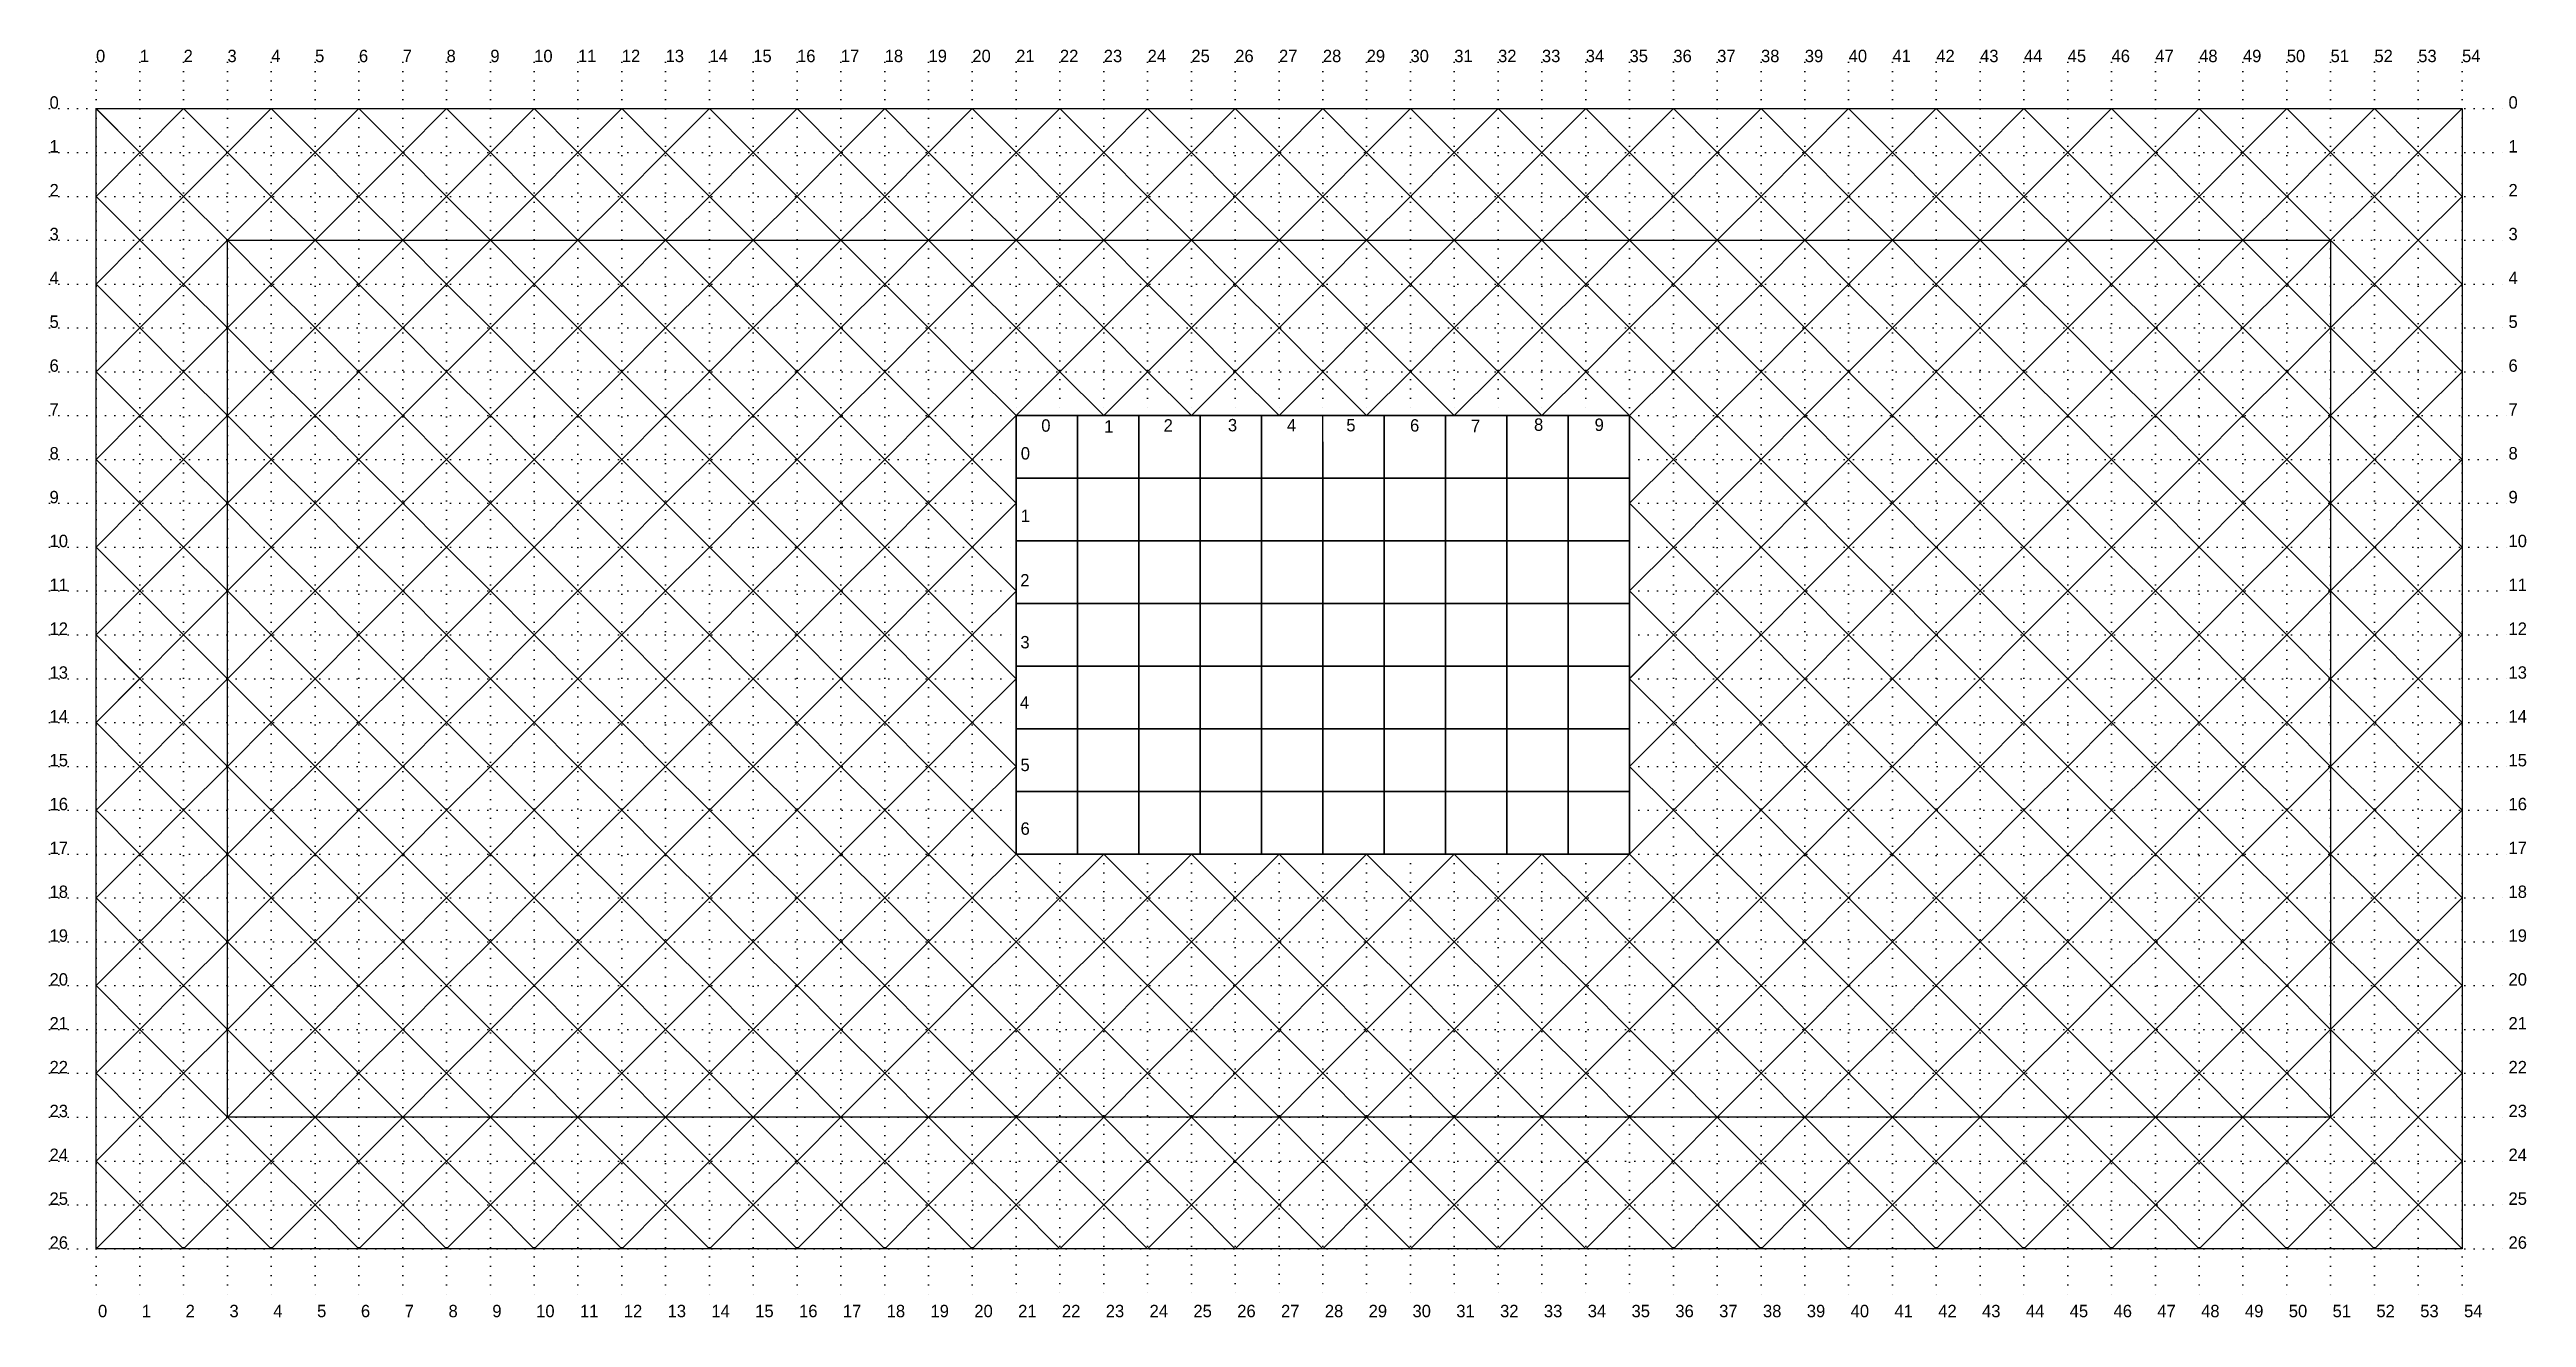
# Paper-space layout 'Layout1' of a CAD drawing. Header units: millimetres. Extents: x 70 to 8065, y 815 to 4904.
import ezdxf

# ---------------------------------------------------------------- set-up
doc = ezdxf.new("R2010")
doc.units = ezdxf.units.MM
doc.linetypes.add('ACAD_ISO07W100', pattern=[3, 0, -3])

psp = doc.layouts.get("Layout1")

# ---------------------------------------------------------------- texts
at = {"char_height": 40, "attachment_point": 1}
for s, insert, width in [('0', (220, 4903.7), 90.501), ('1', (361.4, 4903.7), 90.501), ('2', (502.8, 4903.7), 90.501), ('3', (644.2, 4903.7), 90.501), ('4', (785.6, 4903.7), 90.501), ('5', (927.1, 4903.7), 90.501), ('6', (1068.5, 4903.7), 90.501), ('7', (1209.9, 4903.7), 90.501), ('8', (1351.3, 4903.7), 90.501), ('9', (1492.8, 4903.7), 90.501), ('10', (1634.2, 4903.7), 90.501), ('11', (1775.6, 4903.7), 90.501), ('12', (1917, 4903.7), 90.501), ('13', (2058.4, 4903.7), 90.501), ('14', (2199.9, 4903.7), 90.501), ('15', (2341.3, 4903.7), 90.501), ('16', (2482.7, 4903.7), 90.501), ('17', (2624.1, 4903.7), 90.501), ('18', (2765.5, 4903.7), 90.501), ('19', (2907, 4903.7), 90.501), ('20', (3048.4, 4903.7), 90.501), ('21', (3189.8, 4903.7), 90.501), ('22', (3331.2, 4903.7), 90.501), ('23', (3472.6, 4903.7), 90.501), ('24', (3614.1, 4903.7), 90.501), ('25', (3755.5, 4903.7), 90.501), ('26', (3896.9, 4903.7), 90.501), ('27', (4038.3, 4903.7), 90.501), ('28', (4179.8, 4903.7), 90.501), ('29', (4321.2, 4903.7), 141.421), ('30', (4462.6, 4903.7), 90.501), ('31', (4604, 4903.7), 90.501), ('32', (4745.4, 4903.7), 90.501), ('33', (4886.9, 4903.7), 90.501), ('34', (5028.3, 4903.7), 90.501), ('35', (5169.7, 4903.7), 90.501), ('36', (5311.1, 4903.7), 90.501), ('37', (5452.5, 4903.7), 90.501), ('38', (5594, 4903.7), 90.501), ('39', (5735.4, 4903.7), 90.501), ('40', (5876.8, 4903.7), 90.501), ('41', (6018.2, 4903.7), 90.501), ('42', (6159.7, 4903.7), 90.501), ('43', (6301.1, 4903.7), 90.501), ('44', (6442.5, 4903.7), 90.501), ('45', (6583.9, 4903.7), 90.501), ('46', (6725.3, 4903.7), 90.501), ('47', (6866.8, 4903.7), 90.501), ('48', (7008.2, 4903.7), 90.501), ('49', (7149.6, 4903.7), 90.501), ('50', (7291, 4903.7), 90.501), ('51', (7432.4, 4903.7), 90.501), ('52', (7573.9, 4903.7), 90.501), ('53', (7715.3, 4903.7), 0.0000078), ('54', (7856.7, 4903.7), 90.501), ('0', (70, 4753.7), 90.501), ('0', (8006.7, 4753.7), 90.501), ('1', (70, 4612.3), 90.501), ('1', (8006.7, 4612.3), 90.501), ('2', (70, 4470.8), 90.501), ('2', (8006.7, 4470.8), 90.501), ('3', (70, 4329.4), 90.501), ('3', (8006.7, 4329.4), 90.501), ('4', (70, 4188), 90.501), ('4', (8006.7, 4188), 90.501), ('5', (70, 4046.6), 90.501), ('5', (8006.7, 4046.6), 90.501), ('6', (70, 3905.2), 90.501), ('6', (8006.7, 3905.2), 90.501), ('7', (70, 3763.7), 90.501), ('7', (8006.7, 3763.7), 90.501), ('0', (3271, 3711.8), 90.501), ('1', (3474.1, 3708.8), 90.501), ('2', (3665.9, 3712.1), 90.501), ('3', (3873.4, 3712.9), 90.501), ('4', (4064, 3713), 90.501), ('5', (4255.5, 3712.9), 90.501), ('6', (4461.2, 3712.2), 90.501), ('7', (4657.9, 3710.2), 90.501), ('8', (4861.4, 3714.7), 90.501), ('9', (5056.9, 3714.2), 90.501), ('8', (70, 3622.3), 90.501), ('0', (3204.8, 3622.1), 90.501), ('8', (8006.7, 3622.3), 90.501), ('9', (70, 3480.9), 90.501), ('9', (8006.7, 3480.9), 90.501), ('1', (3204.8, 3420.5), 90.501), ('10', (70, 3339.5), 90.501), ('10', (8006.7, 3339.5), 90.501), ('11', (70, 3198.1), 90.501), ('2', (3203.2, 3212.6), 90.501), ('11', (8006.7, 3198.1), 90.501), ('12', (70, 3056.6), 90.501), ('12', (8006.7, 3056.6), 90.501), ('3', (3203.6, 3013), 90.501), ('13', (70, 2915.2), 90.501), ('13', (8006.7, 2915.2), 90.501), ('4', (3201.9, 2818.2), 90.501), ('14', (70, 2773.8), 90.501), ('14', (8006.7, 2773.8), 90.501), ('15', (70, 2632.4), 90.501), ('5', (3203.9, 2617.1), 90.501), ('15', (8006.7, 2632.4), 90.501), ('16', (70, 2490.9), 90.501), ('16', (8006.7, 2490.9), 90.501), ('6', (3204.1, 2411.7), 90.501), ('17', (70, 2349.5), 90.501), ('17', (8006.7, 2349.5), 90.501), ('18', (70, 2208.1), 90.501), ('18', (8006.7, 2208.1), 90.501), ('19', (70, 2066.7), 90.501), ('19', (8006.7, 2066.7), 90.501), ('20', (70, 1925.3), 90.501), ('20', (8006.7, 1925.3), 90.501), ('21', (70, 1783.8), 90.501), ('21', (8006.7, 1783.8), 90.501), ('22', (70, 1642.4), 90.501), ('22', (8006.7, 1642.4), 90.501), ('23', (70, 1501), 90.501), ('23', (8006.7, 1501), 90.501), ('24', (70, 1359.6), 90.501), ('24', (8006.7, 1359.6), 90.501), ('25', (70, 1218.2), 90.501), ('25', (8006.7, 1218.2), 90.501), ('26', (70, 1076.7), 90.501), ('26', (8006.7, 1076.7), 90.501), ('0', (226.4, 855.7), 90.501), ('1', (367.8, 855.7), 90.501), ('2', (509.3, 855.7), 90.501), ('3', (650.7, 855.7), 90.501), ('4', (792.1, 855.7), 90.501), ('5', (933.5, 855.7), 90.501), ('6', (1075, 855.7), 90.501), ('7', (1216.4, 855.7), 90.501), ('8', (1357.8, 855.7), 90.501), ('9', (1499.2, 855.7), 90.501), ('10', (1640.6, 855.7), 90.501), ('11', (1782.1, 855.7), 90.501), ('12', (1923.5, 855.7), 90.501), ('13', (2064.9, 855.7), 90.501), ('14', (2206.3, 855.7), 90.501), ('15', (2347.7, 855.7), 90.501), ('16', (2489.2, 855.7), 90.501), ('17', (2630.6, 855.7), 90.501), ('18', (2772, 855.7), 90.501), ('19', (2913.4, 855.7), 90.501), ('20', (3054.9, 855.7), 90.501), ('21', (3196.3, 855.7), 90.501), ('22', (3337.7, 855.7), 90.501), ('23', (3479.1, 855.7), 90.501), ('24', (3620.5, 855.7), 90.501), ('25', (3762, 855.7), 90.501), ('26', (3903.4, 855.7), 90.501), ('27', (4044.8, 855.7), 90.501), ('28', (4186.2, 855.7), 90.501), ('29', (4327.6, 855.7), 141.421), ('30', (4469.1, 855.7), 90.501), ('31', (4610.5, 855.7), 90.501), ('32', (4751.9, 855.7), 90.501), ('33', (4893.3, 855.7), 90.501), ('34', (5034.8, 855.7), 90.501), ('35', (5176.2, 855.7), 90.501), ('36', (5317.6, 855.7), 90.501), ('37', (5459, 855.7), 90.501), ('38', (5600.4, 855.7), 90.501), ('39', (5741.9, 855.7), 90.501), ('40', (5883.3, 855.7), 90.501), ('41', (6024.7, 855.7), 90.501), ('42', (6166.1, 855.7), 90.501), ('43', (6307.5, 855.7), 90.501), ('44', (6449, 855.7), 90.501), ('45', (6590.4, 855.7), 90.501), ('46', (6731.8, 855.7), 90.501), ('47', (6873.2, 855.7), 90.501), ('48', (7014.6, 855.7), 90.501), ('49', (7156.1, 855.7), 90.501), ('50', (7297.5, 855.7), 90.501), ('51', (7438.9, 855.7), 90.501), ('52', (7580.3, 855.7), 90.501), ('53', (7721.8, 855.7), 0.0000078), ('54', (7863.2, 855.7), 90.501)]:
    psp.add_mtext(s, dxfattribs=dict(at, insert=insert, width=width))

# ---------------------------------------------------------------- blocks, each defined once
blk = doc.blocks.new('A$C41CC3310')
blk.add_line((141.4, 282.8), (141.4, 0))
blk.add_lwpolyline([(141.4, 282.8), (0, 141.4), (141.4, 0)])

# ---------------------------------------------------------------- linework, layer by layer
at = {"color": 253, "linetype": 'ACAD_ISO07W100', "ltscale": 10}
for p, q in [((220, 4863.7), (220, 886.7)), ((361.4, 4863.7), (361.4, 886.7)), ((502.8, 4863.7), (502.8, 886.7)), ((644.2, 4863.7), (644.2, 886.7)), ((785.6, 4863.7), (785.6, 886.7)), ((927.1, 4863.7), (927.1, 886.7)), ((1068.5, 4863.7), (1068.5, 886.7)), ((1209.9, 4863.7), (1209.9, 886.7)), ((1351.3, 4863.7), (1351.3, 886.7)), ((1492.8, 4863.7), (1492.8, 886.7)), ((1634.2, 4863.7), (1634.2, 886.7)), ((1775.6, 4863.7), (1775.6, 886.7)), ((1917, 4863.7), (1917, 886.7)), ((2058.4, 4863.7), (2058.4, 886.7)), ((2199.9, 4863.7), (2199.9, 886.7)), ((2341.3, 4863.7), (2341.3, 886.7)), ((2482.7, 4863.7), (2482.7, 886.7)), ((2624.1, 4863.7), (2624.1, 886.7)), ((2765.5, 4863.7), (2765.5, 886.7)), ((2907, 4863.7), (2907, 886.7)), ((3048.4, 4863.7), (3048.4, 886.7)), ((3189.8, 4863.7), (3189.8, 3723.7)), ((3331.2, 4863.7), (3331.2, 3723.7)), ((3472.6, 4863.7), (3472.6, 3723.7)), ((3614.1, 4863.7), (3614.1, 3723.7)), ((3755.5, 4863.7), (3755.5, 3723.7)), ((3896.9, 4863.7), (3896.9, 3723.7)), ((4038.3, 4863.7), (4038.3, 3723.7)), ((4179.8, 4863.7), (4179.8, 3723.7)), ((4321.2, 4863.7), (4321.2, 3723.7)), ((4462.6, 4863.7), (4462.6, 3723.7)), ((4604, 4863.7), (4604, 3723.7)), ((4745.4, 4863.7), (4745.4, 3723.7)), ((4886.9, 4863.7), (4886.9, 3723.7)), ((5028.3, 4863.7), (5028.3, 3723.7)), ((5169.7, 4863.7), (5169.7, 3708.1)), ((5311.1, 4863.7), (5311.1, 886.7)), ((5452.5, 4863.7), (5452.5, 886.7)), ((5594, 4863.7), (5594, 886.7)), ((5735.4, 4863.7), (5735.4, 886.7)), ((5876.8, 4863.7), (5876.8, 886.7)), ((6018.2, 4863.7), (6018.2, 886.7)), ((6159.7, 4863.7), (6159.7, 886.7)), ((6301.1, 4863.7), (6301.1, 886.7)), ((6442.5, 4863.7), (6442.5, 886.7)), ((6583.9, 4863.7), (6583.9, 886.7)), ((6725.3, 4863.7), (6725.3, 886.7)), ((6866.8, 4863.7), (6866.8, 886.7)), ((7008.2, 4863.7), (7008.2, 886.7)), ((7149.6, 4863.7), (7149.6, 886.7)), ((7291, 4863.7), (7291, 886.7)), ((7432.4, 4863.7), (7432.4, 886.7)), ((7573.9, 4863.7), (7573.9, 886.7)), ((7715.3, 4863.7), (7715.3, 886.7)), ((7856.7, 4863.7), (7856.7, 886.7)), ((70, 4713.7), (8006.7, 4713.7)), ((70, 4572.3), (8006.7, 4572.3)), ((70, 4430.8), (8006.7, 4430.8)), ((70, 4289.4), (8006.7, 4289.4)), ((70, 4148), (8006.7, 4148)), ((70, 4006.6), (8006.7, 4006.6)), ((70, 3865.2), (8006.7, 3865.2)), ((70, 3723.7), (3189.8, 3723.7)), ((5169.7, 3723.7), (8006.7, 3723.7)), ((70, 3582.3), (3189.8, 3582.3)), ((5169.7, 3582.3), (8006.7, 3582.3)), ((70, 3440.9), (3189.8, 3440.9)), ((5169.7, 3440.9), (8006.7, 3440.9)), ((70, 3299.5), (3189.8, 3299.5)), ((5169.7, 3299.5), (8006.7, 3299.5)), ((70, 3158.1), (3189.8, 3158.1)), ((5169.7, 3158.1), (8006.7, 3158.1)), ((70, 3016.6), (3189.8, 3016.6)), ((5169.7, 3016.6), (8006.7, 3016.6)), ((70, 2875.2), (3189.8, 2875.2)), ((5169.7, 2875.2), (8006.7, 2875.2)), ((70, 2733.8), (3189.8, 2733.8)), ((5169.7, 2733.8), (8006.7, 2733.8)), ((70, 2592.4), (3189.8, 2592.4)), ((5169.7, 2592.4), (8006.7, 2592.4)), ((70, 2450.9), (3189.8, 2450.9)), ((5169.7, 2450.9), (8006.7, 2450.9)), ((70, 2309.5), (3189.8, 2309.5)), ((3189.8, 2309.5), (3189.8, 886.7)), ((3331.2, 2309.5), (3331.2, 886.7)), ((3472.6, 2309.5), (3472.6, 886.7)), ((3614.1, 2309.5), (3614.1, 886.7)), ((3755.5, 2309.5), (3755.5, 886.7)), ((3896.9, 2309.5), (3896.9, 886.7)), ((4038.3, 2309.5), (4038.3, 886.7)), ((4179.8, 2309.5), (4179.8, 886.7)), ((4321.2, 2309.5), (4321.2, 886.7)), ((4462.6, 2309.5), (4462.6, 886.7)), ((4604, 2309.5), (4604, 886.7)), ((4745.4, 2309.5), (4745.4, 886.7)), ((4886.9, 2309.5), (4886.9, 886.7)), ((5028.3, 2309.5), (5028.3, 886.7)), ((5169.7, 2309.5), (8006.7, 2309.5)), ((5169.7, 2309.5), (5169.7, 886.7)), ((70, 2168.1), (8006.7, 2168.1)), ((70, 2026.7), (8006.7, 2026.7)), ((70, 1885.3), (8006.7, 1885.3)), ((70, 1743.8), (8006.7, 1743.8)), ((70, 1602.4), (8006.7, 1602.4)), ((70, 1461), (8006.7, 1461)), ((70, 1319.6), (8006.7, 1319.6)), ((70, 1178.2), (8006.7, 1178.2)), ((70, 1036.7), (8006.7, 1036.7))]:
    psp.add_line(p, q, dxfattribs=at)
at = {"color": 3}
for p, q in [((644.2, 4289.4), (7432.5, 4289.4)), ((644.2, 1461), (644.2, 4289.4)), ((7432.5, 4289.4), (7432.5, 1461)), ((7432.5, 1461), (644.2, 1461))]:
    psp.add_line(p, q, dxfattribs=at)
psp.add_line((3331.2, 2026.7), (3331.2, 2026.7))
for points in [[(502.8, 4713.7), (361.4, 4572.3), (502.8, 4430.9), (644.2, 4572.3)], [(785.6, 4713.7), (644.2, 4572.3), (785.6, 4430.9), (927.1, 4572.3)], [(1068.5, 4713.7), (927.1, 4572.3), (1068.5, 4430.9), (1209.9, 4572.3)], [(1351.3, 4713.7), (1209.9, 4572.3), (1351.3, 4430.9), (1492.8, 4572.3)], [(1634.2, 4713.7), (1492.8, 4572.3), (1634.2, 4430.9), (1775.6, 4572.3)], [(1917, 4713.7), (1775.6, 4572.3), (1917, 4430.9), (2058.4, 4572.3)], [(2199.9, 4713.7), (2058.4, 4572.3), (2199.9, 4430.9), (2341.3, 4572.3)], [(2482.7, 4713.7), (2341.3, 4572.3), (2482.7, 4430.9), (2624.1, 4572.3)], [(2765.5, 4713.7), (2624.1, 4572.3), (2765.5, 4430.9), (2907, 4572.3)], [(3048.4, 4713.7), (2907, 4572.3), (3048.4, 4430.9), (3189.8, 4572.3)], [(3331.2, 4713.7), (3189.8, 4572.3), (3331.2, 4430.9), (3472.6, 4572.3)], [(3614.1, 4713.7), (3472.6, 4572.3), (3614.1, 4430.9), (3755.5, 4572.3)], [(3896.9, 4713.7), (3755.5, 4572.3), (3896.9, 4430.9), (4038.3, 4572.3)], [(4179.8, 4713.7), (4038.3, 4572.3), (4179.8, 4430.9), (4321.2, 4572.3)], [(4462.6, 4713.7), (4321.2, 4572.3), (4462.6, 4430.9), (4604, 4572.3)], [(4745.4, 4713.7), (4604, 4572.3), (4745.4, 4430.9), (4886.9, 4572.3)], [(5028.3, 4713.7), (4886.9, 4572.3), (5028.3, 4430.9), (5169.7, 4572.3)], [(5311.1, 4713.7), (5169.7, 4572.3), (5311.1, 4430.9), (5452.5, 4572.3)], [(5594, 4713.7), (5452.5, 4572.3), (5594, 4430.9), (5735.4, 4572.3)], [(5876.8, 4713.7), (5735.4, 4572.3), (5876.8, 4430.9), (6018.2, 4572.3)], [(6159.7, 4713.7), (6018.2, 4572.3), (6159.7, 4430.9), (6301.1, 4572.3)], [(6442.5, 4713.7), (6301.1, 4572.3), (6442.5, 4430.9), (6583.9, 4572.3)], [(6725.3, 4713.7), (6583.9, 4572.3), (6725.3, 4430.9), (6866.8, 4572.3)], [(7008.2, 4713.7), (6866.8, 4572.3), (7008.2, 4430.9), (7149.6, 4572.3)], [(7291, 4713.7), (7149.6, 4572.3), (7291, 4430.9), (7432.4, 4572.3)], [(7573.9, 4713.7), (7432.4, 4572.3), (7573.9, 4430.9), (7715.3, 4572.3)], [(361.4, 4572.3), (220, 4430.9), (361.4, 4289.4), (502.8, 4430.9)], [(644.2, 4572.3), (502.8, 4430.9), (644.2, 4289.4), (785.6, 4430.9)], [(927.1, 4572.3), (785.6, 4430.9), (927.1, 4289.4), (1068.5, 4430.9)], [(1209.9, 4572.3), (1068.5, 4430.9), (1209.9, 4289.4), (1351.3, 4430.9)], [(1492.8, 4572.3), (1351.3, 4430.9), (1492.8, 4289.4), (1634.2, 4430.9)], [(1775.6, 4572.3), (1634.2, 4430.9), (1775.6, 4289.4), (1917, 4430.9)], [(2058.4, 4572.3), (1917, 4430.9), (2058.4, 4289.4), (2199.9, 4430.9)], [(2341.3, 4572.3), (2199.9, 4430.9), (2341.3, 4289.4), (2482.7, 4430.9)], [(2624.1, 4572.3), (2482.7, 4430.9), (2624.1, 4289.4), (2765.5, 4430.9)], [(2907, 4572.3), (2765.5, 4430.9), (2907, 4289.4), (3048.4, 4430.9)], [(3189.8, 4572.3), (3048.4, 4430.9), (3189.8, 4289.4), (3331.2, 4430.9)], [(4604, 4572.3), (4462.6, 4430.9), (4604, 4289.4), (4745.4, 4430.9)], [(7715.3, 4572.3), (7573.9, 4430.9), (7715.3, 4289.4), (7856.7, 4430.9)], [(3331.2, 4430.9), (3189.8, 4289.4), (3331.2, 4148), (3472.6, 4289.4)], [(3614.1, 4430.9), (3472.6, 4289.4), (3614.1, 4148), (3755.5, 4289.4)], [(3896.9, 4430.9), (3755.5, 4289.4), (3896.9, 4148), (4038.3, 4289.4)], [(4179.8, 4430.9), (4038.3, 4289.4), (4179.8, 4148), (4321.2, 4289.4)], [(4462.6, 4430.9), (4321.2, 4289.4), (4462.6, 4148), (4604, 4289.4)], [(4745.4, 4430.9), (4604, 4289.4), (4745.4, 4148), (4886.9, 4289.4)], [(5028.3, 4430.9), (4886.9, 4289.4), (5028.3, 4148), (5169.7, 4289.4)], [(5311.1, 4430.9), (5169.7, 4289.4), (5311.1, 4148), (5452.5, 4289.4)], [(5594, 4430.9), (5452.5, 4289.4), (5594, 4148), (5735.4, 4289.4)], [(5876.8, 4430.9), (5735.4, 4289.4), (5876.8, 4148), (6018.2, 4289.4)], [(6159.7, 4430.9), (6018.2, 4289.4), (6159.7, 4148), (6301.1, 4289.4)], [(6442.5, 4430.9), (6301.1, 4289.4), (6442.5, 4148), (6583.9, 4289.4)], [(6725.3, 4430.9), (6583.9, 4289.4), (6725.3, 4148), (6866.8, 4289.4)], [(7008.2, 4430.9), (6866.8, 4289.4), (7008.2, 4148), (7149.6, 4289.4)], [(7291, 4430.9), (7149.6, 4289.4), (7291, 4148), (7432.4, 4289.4)], [(7573.9, 4430.9), (7432.4, 4289.4), (7573.9, 4148), (7715.3, 4289.4)], [(361.4, 4289.4), (220, 4148), (361.4, 4006.6), (502.8, 4148)], [(644.2, 4289.4), (502.8, 4148), (644.2, 4006.6), (785.6, 4148)], [(927.1, 4289.4), (785.6, 4148), (927.1, 4006.6), (1068.5, 4148)], [(1209.9, 4289.4), (1068.5, 4148), (1209.9, 4006.6), (1351.3, 4148)], [(1492.8, 4289.4), (1351.3, 4148), (1492.8, 4006.6), (1634.2, 4148)], [(1775.6, 4289.4), (1634.2, 4148), (1775.6, 4006.6), (1917, 4148)], [(2058.4, 4289.4), (1917, 4148), (2058.4, 4006.6), (2199.9, 4148)], [(2341.3, 4289.4), (2199.9, 4148), (2341.3, 4006.6), (2482.7, 4148)], [(2624.1, 4289.4), (2482.7, 4148), (2624.1, 4006.6), (2765.5, 4148)], [(2907, 4289.4), (2765.5, 4148), (2907, 4006.6), (3048.4, 4148)], [(3189.8, 4289.4), (3048.4, 4148), (3189.8, 4006.6), (3331.2, 4148)], [(7715.3, 4289.4), (7573.9, 4148), (7715.3, 4006.6), (7856.7, 4148)], [(3331.2, 4148), (3189.8, 4006.6), (3331.2, 3865.2), (3472.6, 4006.6)], [(3614.1, 4148), (3472.6, 4006.6), (3614.1, 3865.2), (3755.5, 4006.6)], [(3896.9, 4148), (3755.5, 4006.6), (3896.9, 3865.2), (4038.3, 4006.6)], [(4179.8, 4148), (4038.3, 4006.6), (4179.8, 3865.2), (4321.2, 4006.6)], [(4462.6, 4148), (4321.2, 4006.6), (4462.6, 3865.2), (4604, 4006.6)], [(4745.4, 4148), (4604, 4006.6), (4745.4, 3865.2), (4886.9, 4006.6)], [(5028.3, 4148), (4886.9, 4006.6), (5028.3, 3865.2), (5169.7, 4006.6)], [(5311.1, 4148), (5169.7, 4006.6), (5311.1, 3865.2), (5452.5, 4006.6)], [(5594, 4148), (5452.5, 4006.6), (5594, 3865.2), (5735.4, 4006.6)], [(5876.8, 4148), (5735.4, 4006.6), (5876.8, 3865.2), (6018.2, 4006.6)], [(6159.7, 4148), (6018.2, 4006.6), (6159.7, 3865.2), (6301.1, 4006.6)], [(6442.5, 4148), (6301.1, 4006.6), (6442.5, 3865.2), (6583.9, 4006.6)], [(6725.3, 4148), (6583.9, 4006.6), (6725.3, 3865.2), (6866.8, 4006.6)], [(7008.2, 4148), (6866.8, 4006.6), (7008.2, 3865.2), (7149.6, 4006.6)], [(7291, 4148), (7149.6, 4006.6), (7291, 3865.2), (7432.4, 4006.6)], [(7573.9, 4148), (7432.4, 4006.6), (7573.9, 3865.2), (7715.3, 4006.6)], [(361.4, 4006.6), (220, 3865.2), (361.4, 3723.8), (502.8, 3865.2)], [(644.2, 4006.6), (502.8, 3865.2), (644.2, 3723.8), (785.6, 3865.2)], [(927.1, 4006.6), (785.6, 3865.2), (927.1, 3723.8), (1068.5, 3865.2)], [(1209.9, 4006.6), (1068.5, 3865.2), (1209.9, 3723.8), (1351.3, 3865.2)], [(1492.8, 4006.6), (1351.3, 3865.2), (1492.8, 3723.8), (1634.2, 3865.2)], [(1775.6, 4006.6), (1634.2, 3865.2), (1775.6, 3723.8), (1917, 3865.2)], [(2058.4, 4006.6), (1917, 3865.2), (2058.4, 3723.8), (2199.9, 3865.2)], [(2341.3, 4006.6), (2199.9, 3865.2), (2341.3, 3723.8), (2482.7, 3865.2)], [(2624.1, 4006.6), (2482.7, 3865.2), (2624.1, 3723.8), (2765.5, 3865.2)], [(2907, 4006.6), (2765.5, 3865.2), (2907, 3723.8), (3048.4, 3865.2)], [(3189.8, 4006.6), (3048.4, 3865.2), (3189.8, 3723.8), (3331.2, 3865.2)], [(3472.6, 4006.6), (3331.2, 3865.2), (3472.6, 3723.8), (3614.1, 3865.2)], [(3755.5, 4006.6), (3614.1, 3865.2), (3755.5, 3723.8), (3896.9, 3865.2)], [(4038.3, 4006.6), (3896.9, 3865.2), (4038.3, 3723.8), (4179.8, 3865.2)], [(4321.2, 4006.6), (4179.8, 3865.2), (4321.2, 3723.8), (4462.6, 3865.2)], [(4604, 4006.6), (4462.6, 3865.2), (4604, 3723.8), (4745.4, 3865.2)], [(4886.9, 4006.6), (4745.4, 3865.2), (4886.9, 3723.8), (5028.3, 3865.2)], [(7715.3, 4006.6), (7573.9, 3865.2), (7715.3, 3723.8), (7856.7, 3865.2)], [(5311.1, 3865.2), (5169.7, 3723.8), (5311.1, 3582.3), (5452.5, 3723.8)], [(5594, 3865.2), (5452.5, 3723.8), (5594, 3582.3), (5735.4, 3723.8)], [(5876.8, 3865.2), (5735.4, 3723.8), (5876.8, 3582.3), (6018.2, 3723.8)], [(6159.7, 3865.2), (6018.2, 3723.8), (6159.7, 3582.3), (6301.1, 3723.8)], [(6442.5, 3865.2), (6301.1, 3723.8), (6442.5, 3582.3), (6583.9, 3723.8)], [(6725.3, 3865.2), (6583.9, 3723.8), (6725.3, 3582.3), (6866.8, 3723.8)], [(7008.2, 3865.2), (6866.8, 3723.8), (7008.2, 3582.3), (7149.6, 3723.8)], [(7291, 3865.2), (7149.6, 3723.8), (7291, 3582.3), (7432.4, 3723.8)], [(7573.9, 3865.2), (7432.4, 3723.8), (7573.9, 3582.3), (7715.3, 3723.8)], [(361.4, 3723.8), (220, 3582.3), (361.4, 3440.9), (502.8, 3582.3)], [(644.2, 3723.8), (502.8, 3582.3), (644.2, 3440.9), (785.6, 3582.3)], [(927.1, 3723.8), (785.6, 3582.3), (927.1, 3440.9), (1068.5, 3582.3)], [(1209.9, 3723.8), (1068.5, 3582.3), (1209.9, 3440.9), (1351.3, 3582.3)], [(1492.8, 3723.8), (1351.3, 3582.3), (1492.8, 3440.9), (1634.2, 3582.3)], [(1775.6, 3723.8), (1634.2, 3582.3), (1775.6, 3440.9), (1917, 3582.3)], [(2058.4, 3723.8), (1917, 3582.3), (2058.4, 3440.9), (2199.9, 3582.3)], [(2341.3, 3723.8), (2199.9, 3582.3), (2341.3, 3440.9), (2482.7, 3582.3)], [(2624.1, 3723.8), (2482.7, 3582.3), (2624.1, 3440.9), (2765.5, 3582.3)], [(2907, 3723.8), (2765.5, 3582.3), (2907, 3440.9), (3048.4, 3582.3)], [(3189.8, 3723.8), (3387.8, 3723.8), (3387.8, 3521.7), (3189.8, 3521.7)], [(3387.8, 3723.8), (3585.8, 3723.8), (3585.8, 3521.7), (3387.8, 3521.7)], [(3585.8, 3723.8), (3783.8, 3723.8), (3783.8, 3521.7), (3585.8, 3521.7)], [(3783.8, 3723.8), (3981.8, 3723.8), (3981.8, 3521.7), (3783.8, 3521.7)], [(4179.8, 3723.8), (4377.7, 3723.8), (4377.7, 3521.7), (4179.8, 3521.7)], [(4377.7, 3723.8), (4575.7, 3723.8), (4575.7, 3521.7), (4377.7, 3521.7)], [(4575.7, 3723.8), (4773.7, 3723.8), (4773.7, 3521.7), (4575.7, 3521.7)], [(4773.7, 3723.8), (4971.7, 3723.8), (4971.7, 3521.7), (4773.7, 3521.7)], [(4971.7, 3723.8), (5169.7, 3723.8), (5169.7, 3521.7), (4971.7, 3521.7)], [(7715.3, 3723.8), (7573.9, 3582.3), (7715.3, 3440.9), (7856.7, 3582.3)], [(3189.8, 3521.7), (3387.8, 3521.7), (3387.8, 3319.7), (3189.8, 3319.7)], [(3387.8, 3521.7), (3585.8, 3521.7), (3585.8, 3319.7), (3387.8, 3319.7)], [(3585.8, 3521.7), (3783.8, 3521.7), (3783.8, 3319.7), (3585.8, 3319.7)], [(3783.8, 3521.7), (3981.8, 3521.7), (3981.8, 3319.7), (3783.8, 3319.7)], [(3981.8, 3521.7), (4179.8, 3521.7), (4179.8, 3319.7), (3981.8, 3319.7)], [(4179.8, 3521.7), (4377.7, 3521.7), (4377.7, 3319.7), (4179.8, 3319.7)], [(4377.7, 3521.7), (4575.7, 3521.7), (4575.7, 3319.7), (4377.7, 3319.7)], [(4575.7, 3521.7), (4773.7, 3521.7), (4773.7, 3319.7), (4575.7, 3319.7)], [(4773.7, 3521.7), (4971.7, 3521.7), (4971.7, 3319.7), (4773.7, 3319.7)], [(4971.7, 3521.7), (5169.7, 3521.7), (5169.7, 3319.7), (4971.7, 3319.7)], [(5311.1, 3582.3), (5169.7, 3440.9), (5311.1, 3299.5), (5452.5, 3440.9)], [(5594, 3582.3), (5452.5, 3440.9), (5594, 3299.5), (5735.4, 3440.9)], [(5876.8, 3582.3), (5735.4, 3440.9), (5876.8, 3299.5), (6018.2, 3440.9)], [(6159.7, 3582.3), (6018.2, 3440.9), (6159.7, 3299.5), (6301.1, 3440.9)], [(6442.5, 3582.3), (6301.1, 3440.9), (6442.5, 3299.5), (6583.9, 3440.9)], [(6725.3, 3582.3), (6583.9, 3440.9), (6725.3, 3299.5), (6866.8, 3440.9)], [(7008.2, 3582.3), (6866.8, 3440.9), (7008.2, 3299.5), (7149.6, 3440.9)], [(7291, 3582.3), (7149.6, 3440.9), (7291, 3299.5), (7432.4, 3440.9)], [(7573.9, 3582.3), (7432.4, 3440.9), (7573.9, 3299.5), (7715.3, 3440.9)], [(361.4, 3440.9), (220, 3299.5), (361.4, 3158.1), (502.8, 3299.5)], [(644.2, 3440.9), (502.8, 3299.5), (644.2, 3158.1), (785.6, 3299.5)], [(927.1, 3440.9), (785.6, 3299.5), (927.1, 3158.1), (1068.5, 3299.5)], [(1209.9, 3440.9), (1068.5, 3299.5), (1209.9, 3158.1), (1351.3, 3299.5)], [(1492.8, 3440.9), (1351.3, 3299.5), (1492.8, 3158.1), (1634.2, 3299.5)], [(1775.6, 3440.9), (1634.2, 3299.5), (1775.6, 3158.1), (1917, 3299.5)], [(2058.4, 3440.9), (1917, 3299.5), (2058.4, 3158.1), (2199.9, 3299.5)], [(2341.3, 3440.9), (2199.9, 3299.5), (2341.3, 3158.1), (2482.7, 3299.5)], [(2624.1, 3440.9), (2482.7, 3299.5), (2624.1, 3158.1), (2765.5, 3299.5)], [(2907, 3440.9), (2765.5, 3299.5), (2907, 3158.1), (3048.4, 3299.5)], [(7715.3, 3440.9), (7573.9, 3299.5), (7715.3, 3158.1), (7856.7, 3299.5)], [(3189.8, 3319.7), (3387.8, 3319.7), (3387.8, 3117.7), (3189.8, 3117.7)], [(3387.8, 3319.7), (3585.8, 3319.7), (3585.8, 3117.7), (3387.8, 3117.7)], [(3585.8, 3319.7), (3783.8, 3319.7), (3783.8, 3117.7), (3585.8, 3117.7)], [(3783.8, 3319.7), (3981.8, 3319.7), (3981.8, 3117.7), (3783.8, 3117.7)], [(3981.8, 3319.7), (4179.8, 3319.7), (4179.8, 3117.7), (3981.8, 3117.7)], [(4179.8, 3319.7), (4377.7, 3319.7), (4377.7, 3117.7), (4179.8, 3117.7)], [(4377.7, 3319.7), (4575.7, 3319.7), (4575.7, 3117.7), (4377.7, 3117.7)], [(4575.7, 3319.7), (4773.7, 3319.7), (4773.7, 3117.7), (4575.7, 3117.7)], [(4773.7, 3319.7), (4971.7, 3319.7), (4971.7, 3117.7), (4773.7, 3117.7)], [(4971.7, 3319.7), (5169.7, 3319.7), (5169.7, 3117.7), (4971.7, 3117.7)], [(5311.1, 3299.5), (5169.7, 3158.1), (5311.1, 3016.7), (5452.5, 3158.1)], [(5594, 3299.5), (5452.5, 3158.1), (5594, 3016.7), (5735.4, 3158.1)], [(5876.8, 3299.5), (5735.4, 3158.1), (5876.8, 3016.7), (6018.2, 3158.1)], [(6159.7, 3299.5), (6018.2, 3158.1), (6159.7, 3016.7), (6301.1, 3158.1)], [(6442.5, 3299.5), (6301.1, 3158.1), (6442.5, 3016.7), (6583.9, 3158.1)], [(6725.3, 3299.5), (6583.9, 3158.1), (6725.3, 3016.7), (6866.8, 3158.1)], [(7008.2, 3299.5), (6866.8, 3158.1), (7008.2, 3016.7), (7149.6, 3158.1)], [(7291, 3299.5), (7149.6, 3158.1), (7291, 3016.7), (7432.4, 3158.1)], [(7573.9, 3299.5), (7432.4, 3158.1), (7573.9, 3016.7), (7715.3, 3158.1)], [(361.4, 3158.1), (220, 3016.7), (361.4, 2875.2), (502.8, 3016.7)], [(644.2, 3158.1), (502.8, 3016.7), (644.2, 2875.2), (785.6, 3016.7)], [(927.1, 3158.1), (785.6, 3016.7), (927.1, 2875.2), (1068.5, 3016.7)], [(1209.9, 3158.1), (1068.5, 3016.7), (1209.9, 2875.2), (1351.3, 3016.7)], [(1492.8, 3158.1), (1351.3, 3016.7), (1492.8, 2875.2), (1634.2, 3016.7)], [(1775.6, 3158.1), (1634.2, 3016.7), (1775.6, 2875.2), (1917, 3016.7)], [(2058.4, 3158.1), (1917, 3016.7), (2058.4, 2875.2), (2199.9, 3016.7)], [(2341.3, 3158.1), (2199.9, 3016.7), (2341.3, 2875.2), (2482.7, 3016.7)], [(2624.1, 3158.1), (2482.7, 3016.7), (2624.1, 2875.2), (2765.5, 3016.7)], [(2907, 3158.1), (2765.5, 3016.7), (2907, 2875.2), (3048.4, 3016.7)], [(7715.3, 3158.1), (7573.9, 3016.7), (7715.3, 2875.2), (7856.7, 3016.7)], [(3189.8, 3117.7), (3387.8, 3117.7), (3387.8, 2915.6), (3189.8, 2915.6)], [(3387.8, 3117.7), (3585.8, 3117.7), (3585.8, 2915.6), (3387.8, 2915.6)], [(3585.8, 3117.7), (3783.8, 3117.7), (3783.8, 2915.6), (3585.8, 2915.6)], [(3783.8, 3117.7), (3981.8, 3117.7), (3981.8, 2915.6), (3783.8, 2915.6)], [(3981.8, 3117.7), (4179.8, 3117.7), (4179.8, 2915.6), (3981.8, 2915.6)], [(4179.8, 3117.7), (4377.7, 3117.7), (4377.7, 2915.6), (4179.8, 2915.6)], [(4377.7, 3117.7), (4575.7, 3117.7), (4575.7, 2915.6), (4377.7, 2915.6)], [(4575.7, 3117.7), (4773.7, 3117.7), (4773.7, 2915.6), (4575.7, 2915.6)], [(4773.7, 3117.7), (4971.7, 3117.7), (4971.7, 2915.6), (4773.7, 2915.6)], [(4971.7, 3117.7), (5169.7, 3117.7), (5169.7, 2915.6), (4971.7, 2915.6)], [(5311.2, 3016.7), (5169.7, 2875.2), (5311.2, 2733.8), (5452.6, 2875.2)], [(5594, 3016.7), (5452.6, 2875.2), (5594, 2733.8), (5735.4, 2875.2)], [(5876.8, 3016.7), (5735.4, 2875.2), (5876.8, 2733.8), (6018.3, 2875.2)], [(6159.7, 3016.7), (6018.3, 2875.2), (6159.7, 2733.8), (6301.1, 2875.2)], [(6442.5, 3016.7), (6301.1, 2875.2), (6442.5, 2733.8), (6583.9, 2875.2)], [(6725.4, 3016.7), (6583.9, 2875.2), (6725.4, 2733.8), (6866.8, 2875.2)], [(7008.2, 3016.7), (6866.8, 2875.2), (7008.2, 2733.8), (7149.6, 2875.2)], [(7291.1, 3016.7), (7149.6, 2875.2), (7291.1, 2733.8), (7432.5, 2875.2)], [(7573.9, 3016.7), (7432.5, 2875.2), (7573.9, 2733.8), (7715.3, 2875.2)], [(3189.8, 2915.6), (3387.8, 2915.6), (3387.8, 2713.6), (3189.8, 2713.6)], [(3387.8, 2915.6), (3585.8, 2915.6), (3585.8, 2713.6), (3387.8, 2713.6)], [(3585.8, 2915.6), (3783.8, 2915.6), (3783.8, 2713.6), (3585.8, 2713.6)], [(3783.8, 2915.6), (3981.8, 2915.6), (3981.8, 2713.6), (3783.8, 2713.6)], [(3981.8, 2915.6), (4179.8, 2915.6), (4179.8, 2713.6), (3981.8, 2713.6)], [(4179.8, 2915.6), (4377.7, 2915.6), (4377.7, 2713.6), (4179.8, 2713.6)], [(4377.7, 2915.6), (4575.7, 2915.6), (4575.7, 2713.6), (4377.7, 2713.6)], [(4575.7, 2915.6), (4773.7, 2915.6), (4773.7, 2713.6), (4575.7, 2713.6)], [(4773.7, 2915.6), (4971.7, 2915.6), (4971.7, 2713.6), (4773.7, 2713.6)], [(4971.7, 2915.6), (5169.7, 2915.6), (5169.7, 2713.6), (4971.7, 2713.6)], [(361.4, 2875.2), (220, 2733.8), (361.4, 2592.4), (502.8, 2733.8)], [(644.2, 2875.2), (502.8, 2733.8), (644.2, 2592.4), (785.6, 2733.8)], [(927.1, 2875.2), (785.6, 2733.8), (927.1, 2592.4), (1068.5, 2733.8)], [(1209.9, 2875.2), (1068.5, 2733.8), (1209.9, 2592.4), (1351.3, 2733.8)], [(1492.8, 2875.2), (1351.3, 2733.8), (1492.8, 2592.4), (1634.2, 2733.8)], [(1775.6, 2875.2), (1634.2, 2733.8), (1775.6, 2592.4), (1917, 2733.8)], [(2058.4, 2875.2), (1917, 2733.8), (2058.4, 2592.4), (2199.9, 2733.8)], [(2341.3, 2875.2), (2199.9, 2733.8), (2341.3, 2592.4), (2482.7, 2733.8)], [(2624.1, 2875.2), (2482.7, 2733.8), (2624.1, 2592.4), (2765.5, 2733.8)], [(2907, 2875.2), (2765.5, 2733.8), (2907, 2592.4), (3048.4, 2733.8)], [(7715.3, 2875.2), (7573.9, 2733.8), (7715.3, 2592.4), (7856.7, 2733.8)], [(5311.2, 2733.8), (5169.7, 2592.4), (5311.2, 2451), (5452.6, 2592.4)], [(5594, 2733.8), (5452.6, 2592.4), (5594, 2451), (5735.4, 2592.4)], [(5876.8, 2733.8), (5735.4, 2592.4), (5876.8, 2451), (6018.3, 2592.4)], [(6159.7, 2733.8), (6018.3, 2592.4), (6159.7, 2451), (6301.1, 2592.4)], [(6442.5, 2733.8), (6301.1, 2592.4), (6442.5, 2451), (6583.9, 2592.4)], [(6725.4, 2733.8), (6583.9, 2592.4), (6725.4, 2451), (6866.8, 2592.4)], [(7008.2, 2733.8), (6866.8, 2592.4), (7008.2, 2451), (7149.6, 2592.4)], [(7291.1, 2733.8), (7149.6, 2592.4), (7291.1, 2451), (7432.5, 2592.4)], [(7573.9, 2733.8), (7432.5, 2592.4), (7573.9, 2451), (7715.3, 2592.4)], [(3189.8, 2713.6), (3387.8, 2713.6), (3387.8, 2511.6), (3189.8, 2511.6)], [(3387.8, 2713.6), (3585.8, 2713.6), (3585.8, 2511.6), (3387.8, 2511.6)], [(3585.8, 2713.6), (3783.8, 2713.6), (3783.8, 2511.6), (3585.8, 2511.6)], [(3783.8, 2713.6), (3981.8, 2713.6), (3981.8, 2511.6), (3783.8, 2511.6)], [(3981.8, 2713.6), (4179.8, 2713.6), (4179.8, 2511.6), (3981.8, 2511.6)], [(4179.8, 2713.6), (4377.7, 2713.6), (4377.7, 2511.6), (4179.8, 2511.6)], [(4377.7, 2713.6), (4575.7, 2713.6), (4575.7, 2511.6), (4377.7, 2511.6)], [(4575.7, 2713.6), (4773.7, 2713.6), (4773.7, 2511.6), (4575.7, 2511.6)], [(4773.7, 2713.6), (4971.7, 2713.6), (4971.7, 2511.6), (4773.7, 2511.6)], [(4971.7, 2713.6), (5169.7, 2713.6), (5169.7, 2511.6), (4971.7, 2511.6)], [(361.4, 2592.4), (220, 2451), (361.4, 2309.5), (502.8, 2451)], [(644.2, 2592.4), (502.8, 2451), (644.2, 2309.5), (785.6, 2451)], [(927.1, 2592.4), (785.6, 2451), (927.1, 2309.5), (1068.5, 2451)], [(1209.9, 2592.4), (1068.5, 2451), (1209.9, 2309.5), (1351.3, 2451)], [(1492.8, 2592.4), (1351.3, 2451), (1492.8, 2309.5), (1634.2, 2451)], [(1775.6, 2592.4), (1634.2, 2451), (1775.6, 2309.5), (1917, 2451)], [(2058.4, 2592.4), (1917, 2451), (2058.4, 2309.5), (2199.9, 2451)], [(2341.3, 2592.4), (2199.9, 2451), (2341.3, 2309.5), (2482.7, 2451)], [(2624.1, 2592.4), (2482.7, 2451), (2624.1, 2309.5), (2765.5, 2451)], [(2907, 2592.4), (2765.5, 2451), (2907, 2309.5), (3048.4, 2451)], [(7715.3, 2592.4), (7573.9, 2451), (7715.3, 2309.5), (7856.7, 2451)], [(3189.8, 2511.6), (3387.8, 2511.6), (3387.8, 2309.5), (3189.8, 2309.5)], [(3387.8, 2511.6), (3585.8, 2511.6), (3585.8, 2309.5), (3387.8, 2309.5)], [(3585.8, 2511.6), (3783.8, 2511.6), (3783.8, 2309.5), (3585.8, 2309.5)], [(3783.8, 2511.6), (3981.8, 2511.6), (3981.8, 2309.5), (3783.8, 2309.5)], [(3981.8, 2511.6), (4179.8, 2511.6), (4179.8, 2309.5), (3981.8, 2309.5)], [(4179.8, 2511.6), (4377.7, 2511.6), (4377.7, 2309.5), (4179.8, 2309.5)], [(4377.7, 2511.6), (4575.7, 2511.6), (4575.7, 2309.5), (4377.7, 2309.5)], [(4575.7, 2511.6), (4773.7, 2511.6), (4773.7, 2309.5), (4575.7, 2309.5)], [(4773.7, 2511.6), (4971.7, 2511.6), (4971.7, 2309.5), (4773.7, 2309.5)], [(4971.7, 2511.6), (5169.7, 2511.6), (5169.7, 2309.5), (4971.7, 2309.5)], [(3048.4, 2451), (2907, 2309.5), (3048.4, 2168.1), (3189.8, 2309.5)], [(5311.1, 2451), (5169.7, 2309.6), (5311.1, 2168.1), (5452.6, 2309.6)], [(5594, 2451), (5452.6, 2309.6), (5594, 2168.1), (5735.4, 2309.6)], [(5876.8, 2451), (5735.4, 2309.6), (5876.8, 2168.1), (6018.2, 2309.6)], [(6159.7, 2451), (6018.2, 2309.6), (6159.7, 2168.1), (6301.1, 2309.6)], [(6442.5, 2451), (6301.1, 2309.6), (6442.5, 2168.1), (6583.9, 2309.6)], [(6725.4, 2451), (6583.9, 2309.6), (6725.4, 2168.1), (6866.8, 2309.6)], [(7008.2, 2451), (6866.8, 2309.6), (7008.2, 2168.1), (7149.6, 2309.6)], [(7291, 2451), (7149.6, 2309.6), (7291, 2168.1), (7432.5, 2309.6)], [(7573.9, 2451), (7432.5, 2309.6), (7573.9, 2168.1), (7715.3, 2309.6)], [(361.4, 2309.5), (220, 2168.1), (361.4, 2026.7), (502.8, 2168.1)], [(644.2, 2309.5), (502.8, 2168.1), (644.2, 2026.7), (785.6, 2168.1)], [(927.1, 2309.5), (785.6, 2168.1), (927.1, 2026.7), (1068.5, 2168.1)], [(1209.9, 2309.5), (1068.5, 2168.1), (1209.9, 2026.7), (1351.3, 2168.1)], [(1492.8, 2309.5), (1351.3, 2168.1), (1492.8, 2026.7), (1634.2, 2168.1)], [(1775.6, 2309.5), (1634.2, 2168.1), (1775.6, 2026.7), (1917, 2168.1)], [(2058.4, 2309.5), (1917, 2168.1), (2058.4, 2026.7), (2199.9, 2168.1)], [(2341.3, 2309.5), (2199.9, 2168.1), (2341.3, 2026.7), (2482.7, 2168.1)], [(2624.1, 2309.5), (2482.7, 2168.1), (2624.1, 2026.7), (2765.5, 2168.1)], [(2907, 2309.5), (2765.5, 2168.1), (2907, 2026.7), (3048.4, 2168.1)], [(7715.3, 2309.5), (7573.9, 2168.1), (7715.3, 2026.7), (7856.7, 2168.1)], [(502.8, 2168.1), (361.4, 2026.7), (502.8, 1885.3), (644.2, 2026.7)], [(785.6, 2168.1), (644.2, 2026.7), (785.6, 1885.3), (927.1, 2026.7)], [(1068.5, 2168.1), (927.1, 2026.7), (1068.5, 1885.3), (1209.9, 2026.7)], [(1351.3, 2168.1), (1209.9, 2026.7), (1351.3, 1885.3), (1492.8, 2026.7)], [(1634.2, 2168.1), (1492.8, 2026.7), (1634.2, 1885.3), (1775.6, 2026.7)], [(1917, 2168.1), (1775.6, 2026.7), (1917, 1885.3), (2058.4, 2026.7)], [(2199.9, 2168.1), (2058.4, 2026.7), (2199.9, 1885.3), (2341.3, 2026.7)], [(2482.7, 2168.1), (2341.3, 2026.7), (2482.7, 1885.3), (2624.1, 2026.7)], [(2765.5, 2168.1), (2624.1, 2026.7), (2765.5, 1885.3), (2907, 2026.7)], [(3048.4, 2168.1), (2907, 2026.7), (3048.4, 1885.3), (3189.8, 2026.7)], [(3331.2, 2168.1), (3189.8, 2026.7), (3331.2, 1885.3), (3472.6, 2026.7)], [(3614.1, 2168.1), (3472.6, 2026.7), (3614.1, 1885.3), (3755.5, 2026.7)], [(3896.9, 2168.1), (3755.5, 2026.7), (3896.9, 1885.3), (4038.3, 2026.7)], [(4179.8, 2168.1), (4038.3, 2026.7), (4179.8, 1885.3), (4321.2, 2026.7)], [(4462.6, 2168.1), (4321.2, 2026.7), (4462.6, 1885.3), (4604, 2026.7)], [(4745.4, 2168.1), (4604, 2026.7), (4745.4, 1885.3), (4886.9, 2026.7)], [(5028.3, 2168.1), (4886.9, 2026.7), (5028.3, 1885.3), (5169.7, 2026.7)], [(5311.1, 2168.1), (5169.7, 2026.7), (5311.1, 1885.3), (5452.6, 2026.7)], [(5594, 2168.1), (5452.6, 2026.7), (5594, 1885.3), (5735.4, 2026.7)], [(5876.8, 2168.1), (5735.4, 2026.7), (5876.8, 1885.3), (6018.2, 2026.7)], [(6159.7, 2168.1), (6018.2, 2026.7), (6159.7, 1885.3), (6301.1, 2026.7)], [(6442.5, 2168.1), (6301.1, 2026.7), (6442.5, 1885.3), (6583.9, 2026.7)], [(6725.4, 2168.1), (6583.9, 2026.7), (6725.4, 1885.3), (6866.8, 2026.7)], [(7008.2, 2168.1), (6866.8, 2026.7), (7008.2, 1885.3), (7149.6, 2026.7)], [(7291, 2168.1), (7149.6, 2026.7), (7291, 1885.3), (7432.5, 2026.7)], [(7573.9, 2168.1), (7432.5, 2026.7), (7573.9, 1885.3), (7715.3, 2026.7)], [(361.4, 2026.7), (220, 1885.3), (361.4, 1743.9), (502.8, 1885.3)], [(7715.3, 2026.7), (7573.9, 1885.3), (7715.3, 1743.9), (7856.7, 1885.3)], [(502.8, 1885.3), (361.4, 1743.9), (502.8, 1602.4), (644.2, 1743.9)], [(785.6, 1885.3), (644.2, 1743.9), (785.6, 1602.4), (927.1, 1743.9)], [(1068.5, 1885.3), (927.1, 1743.9), (1068.5, 1602.4), (1209.9, 1743.9)], [(1351.3, 1885.3), (1209.9, 1743.9), (1351.3, 1602.4), (1492.8, 1743.9)], [(1634.2, 1885.3), (1492.8, 1743.9), (1634.2, 1602.4), (1775.6, 1743.9)], [(1917, 1885.3), (1775.6, 1743.9), (1917, 1602.4), (2058.4, 1743.9)], [(2199.9, 1885.3), (2058.4, 1743.9), (2199.9, 1602.4), (2341.3, 1743.9)], [(2482.7, 1885.3), (2341.3, 1743.9), (2482.7, 1602.4), (2624.1, 1743.9)], [(2765.5, 1885.3), (2624.1, 1743.9), (2765.5, 1602.4), (2907, 1743.9)], [(3048.4, 1885.3), (2907, 1743.9), (3048.4, 1602.4), (3189.8, 1743.9)], [(3331.2, 1885.3), (3189.8, 1743.9), (3331.2, 1602.4), (3472.6, 1743.9)], [(3614.1, 1885.3), (3472.6, 1743.9), (3614.1, 1602.4), (3755.5, 1743.9)], [(3896.9, 1885.3), (3755.5, 1743.9), (3896.9, 1602.4), (4038.3, 1743.9)], [(4179.8, 1885.3), (4038.3, 1743.9), (4179.8, 1602.4), (4321.2, 1743.9)], [(4462.6, 1885.3), (4321.2, 1743.9), (4462.6, 1602.4), (4604, 1743.9)], [(4745.4, 1885.3), (4604, 1743.9), (4745.4, 1602.4), (4886.9, 1743.9)], [(5028.3, 1885.3), (4886.9, 1743.9), (5028.3, 1602.4), (5169.7, 1743.9)], [(5311.1, 1885.3), (5169.7, 1743.9), (5311.1, 1602.5), (5452.6, 1743.9)], [(5594, 1885.3), (5452.6, 1743.9), (5594, 1602.5), (5735.4, 1743.9)], [(5876.8, 1885.3), (5735.4, 1743.9), (5876.8, 1602.5), (6018.2, 1743.9)], [(6159.7, 1885.3), (6018.2, 1743.9), (6159.7, 1602.5), (6301.1, 1743.9)], [(6442.5, 1885.3), (6301.1, 1743.9), (6442.5, 1602.5), (6583.9, 1743.9)], [(6725.4, 1885.3), (6583.9, 1743.9), (6725.4, 1602.5), (6866.8, 1743.9)], [(7008.2, 1885.3), (6866.8, 1743.9), (7008.2, 1602.5), (7149.6, 1743.9)], [(7291, 1885.3), (7149.6, 1743.9), (7291, 1602.5), (7432.5, 1743.9)], [(7573.9, 1885.3), (7432.5, 1743.9), (7573.9, 1602.5), (7715.3, 1743.9)], [(361.4, 1743.9), (220, 1602.4), (361.4, 1461), (502.8, 1602.4)], [(7715.3, 1743.9), (7573.9, 1602.5), (7715.3, 1461), (7856.7, 1602.5)], [(502.8, 1602.4), (361.4, 1461), (502.8, 1319.6), (644.2, 1461)], [(785.6, 1602.4), (644.2, 1461), (785.6, 1319.6), (927.1, 1461)], [(1068.5, 1602.4), (927.1, 1461), (1068.5, 1319.6), (1209.9, 1461)], [(1351.3, 1602.4), (1209.9, 1461), (1351.3, 1319.6), (1492.8, 1461)], [(1634.2, 1602.4), (1492.8, 1461), (1634.2, 1319.6), (1775.6, 1461)], [(1917, 1602.4), (1775.6, 1461), (1917, 1319.6), (2058.4, 1461)], [(2199.9, 1602.4), (2058.4, 1461), (2199.9, 1319.6), (2341.3, 1461)], [(2482.7, 1602.4), (2341.3, 1461), (2482.7, 1319.6), (2624.1, 1461)], [(2765.5, 1602.4), (2624.1, 1461), (2765.5, 1319.6), (2907, 1461)], [(3048.4, 1602.4), (2907, 1461), (3048.4, 1319.6), (3189.8, 1461)], [(3331.2, 1602.4), (3189.8, 1461), (3331.2, 1319.6), (3472.6, 1461)], [(3614.1, 1602.4), (3472.6, 1461), (3614.1, 1319.6), (3755.5, 1461)], [(3896.9, 1602.4), (3755.5, 1461), (3896.9, 1319.6), (4038.3, 1461)], [(4179.8, 1602.4), (4038.3, 1461), (4179.8, 1319.6), (4321.2, 1461)], [(4462.6, 1602.4), (4321.2, 1461), (4462.6, 1319.6), (4604, 1461)], [(4745.4, 1602.4), (4604, 1461), (4745.4, 1319.6), (4886.9, 1461)], [(5028.3, 1602.4), (4886.9, 1461), (5028.3, 1319.6), (5169.7, 1461)], [(5311.1, 1602.5), (5169.7, 1461), (5311.1, 1319.6), (5452.6, 1461)], [(5594, 1602.5), (5452.6, 1461), (5594, 1319.6), (5735.4, 1461)], [(5876.8, 1602.5), (5735.4, 1461), (5876.8, 1319.6), (6018.2, 1461)], [(6159.7, 1602.5), (6018.2, 1461), (6159.7, 1319.6), (6301.1, 1461)], [(6442.5, 1602.5), (6301.1, 1461), (6442.5, 1319.6), (6583.9, 1461)], [(6725.4, 1602.5), (6583.9, 1461), (6725.4, 1319.6), (6866.8, 1461)], [(7008.2, 1602.5), (6866.8, 1461), (7008.2, 1319.6), (7149.6, 1461)], [(7291, 1602.5), (7149.6, 1461), (7291, 1319.6), (7432.5, 1461)], [(7573.9, 1602.5), (7432.5, 1461), (7573.9, 1319.6), (7715.3, 1461)], [(361.4, 1461), (220, 1319.6), (361.4, 1178.2), (502.8, 1319.6)], [(7715.3, 1461), (7573.9, 1319.6), (7715.3, 1178.2), (7856.7, 1319.6)], [(502.8, 1319.6), (361.4, 1178.2), (502.8, 1036.8), (644.2, 1178.2)], [(785.6, 1319.6), (644.2, 1178.2), (785.6, 1036.8), (927.1, 1178.2)], [(1068.5, 1319.6), (927.1, 1178.2), (1068.5, 1036.8), (1209.9, 1178.2)], [(1351.3, 1319.6), (1209.9, 1178.2), (1351.3, 1036.8), (1492.8, 1178.2)], [(1634.2, 1319.6), (1492.8, 1178.2), (1634.2, 1036.8), (1775.6, 1178.2)], [(1917, 1319.6), (1775.6, 1178.2), (1917, 1036.8), (2058.4, 1178.2)], [(2199.9, 1319.6), (2058.4, 1178.2), (2199.9, 1036.8), (2341.3, 1178.2)], [(2482.7, 1319.6), (2341.3, 1178.2), (2482.7, 1036.8), (2624.1, 1178.2)], [(2765.5, 1319.6), (2624.1, 1178.2), (2765.5, 1036.8), (2907, 1178.2)], [(3048.4, 1319.6), (2907, 1178.2), (3048.4, 1036.8), (3189.8, 1178.2)], [(3331.2, 1319.6), (3189.8, 1178.2), (3331.2, 1036.8), (3472.6, 1178.2)], [(3614.1, 1319.6), (3472.6, 1178.2), (3614.1, 1036.8), (3755.5, 1178.2)], [(3896.9, 1319.6), (3755.5, 1178.2), (3896.9, 1036.8), (4038.3, 1178.2)], [(4179.8, 1319.6), (4038.3, 1178.2), (4179.8, 1036.8), (4321.2, 1178.2)], [(4462.6, 1319.6), (4321.2, 1178.2), (4462.6, 1036.8), (4604, 1178.2)], [(4745.4, 1319.6), (4604, 1178.2), (4745.4, 1036.8), (4886.9, 1178.2)], [(5028.3, 1319.6), (4886.9, 1178.2), (5028.3, 1036.8), (5169.7, 1178.2)], [(5311.1, 1319.6), (5169.7, 1178.2), (5311.1, 1036.8), (5452.6, 1178.2)], [(5594, 1319.6), (5452.6, 1178.2), (5594, 1036.8), (5735.4, 1178.2)], [(5876.8, 1319.6), (5735.4, 1178.2), (5876.8, 1036.8), (6018.2, 1178.2)], [(6159.7, 1319.6), (6018.2, 1178.2), (6159.7, 1036.8), (6301.1, 1178.2)], [(6442.5, 1319.6), (6301.1, 1178.2), (6442.5, 1036.8), (6583.9, 1178.2)], [(6725.4, 1319.6), (6583.9, 1178.2), (6725.4, 1036.8), (6866.8, 1178.2)], [(7008.2, 1319.6), (6866.8, 1178.2), (7008.2, 1036.8), (7149.6, 1178.2)], [(7291, 1319.6), (7149.6, 1178.2), (7291, 1036.8), (7432.5, 1178.2)], [(7573.9, 1319.6), (7432.5, 1178.2), (7573.9, 1036.8), (7715.3, 1178.2)]]:
    psp.add_lwpolyline(points, close=True)
psp.add_lwpolyline([(4179.8, 3639), (4179.8, 3521.7), (3981.8, 3521.7), (3981.8, 3723.8), (4179.8, 3723.8), (4179.8, 3723.7)])

# ---------------------------------------------------------------- block references
for p, rotation in [((361.4, 4713.7), 180.0054108349412), ((502.8, 4572.3), 90), ((785.6, 4572.3), 90), ((1068.5, 4572.3), 90), ((1351.3, 4572.3), 90), ((1634.2, 4572.3), 90), ((1917, 4572.3), 90), ((2199.9, 4572.3), 90), ((2482.7, 4572.3), 90), ((2765.5, 4572.3), 90), ((3048.4, 4572.3), 90), ((3331.2, 4572.3), 90), ((3614.1, 4572.3), 90), ((3896.9, 4572.3), 90), ((4179.8, 4572.3), 90), ((4462.6, 4572.3), 90), ((4745.4, 4572.3), 90), ((5028.3, 4572.3), 90), ((5311.1, 4572.3), 90), ((5594, 4572.3), 90), ((5876.8, 4572.3), 90), ((6159.7, 4572.3), 90), ((6442.5, 4572.3), 90), ((6725.3, 4572.3), 90), ((7008.2, 4572.3), 90), ((7291, 4572.3), 90), ((7573.9, 4572.3), 90), ((7856.7, 4572.3), 90), ((361.4, 4430.9), 180.0054108349412), ((361.4, 4148), 180.0054108349412), ((361.4, 3865.2), 180.0054108349412), ((3189.8, 3865.2), 270), ((3472.6, 3865.2), 270), ((3755.5, 3865.2), 270), ((4038.3, 3865.2), 270), ((4321.2, 3865.2), 270), ((4604, 3865.2), 270), ((4886.9, 3865.2), 270), ((5311.1, 3723.8), 180.0054108349412), ((361.4, 3582.3), 180.0054108349412), ((5311.1, 3440.9), 180.0054108349412), ((361.4, 3299.5), 180.0054108349412), ((5311.1, 3158.1), 180.0054108349412), ((361.4, 3016.7), 180.0054108349412), ((5311.1, 2875.2), 180.0054108349412), ((361.4, 2733.8), 180.0054108349412), ((5311.1, 2592.4), 180.0054108349412), ((361.4, 2451), 180.0054108349412), ((3472.6, 2168.1), 90), ((3755.5, 2168.1), 90), ((4038.3, 2168.1), 90), ((4321.2, 2168.1), 90), ((4604, 2168.1), 90), ((4886.9, 2168.1), 90), ((5169.7, 2168.1), 90), ((361.4, 2168.1), 180.0054108349412), ((361.4, 1885.3), 180.0054108349412), ((361.4, 1602.4), 180.0054108349412), ((361.4, 1319.6), 180.0054108349412), ((220, 1178.2), 270), ((502.8, 1178.2), 270), ((785.6, 1178.2), 270), ((1068.5, 1178.2), 270), ((1351.3, 1178.2), 270), ((1634.2, 1178.2), 270), ((1917, 1178.2), 270), ((2199.9, 1178.2), 270), ((2482.7, 1178.2), 270), ((2765.5, 1178.2), 270), ((3048.4, 1178.2), 270), ((3331.2, 1178.2), 270), ((3614.1, 1178.2), 270), ((3896.9, 1178.2), 270), ((4179.8, 1178.2), 270), ((4462.6, 1178.2), 270), ((4745.4, 1178.2), 270), ((5028.3, 1178.2), 270), ((5311.1, 1178.2), 270), ((5594, 1178.2), 270), ((5876.8, 1178.2), 270), ((6159.7, 1178.2), 270), ((6442.5, 1178.2), 270), ((6725.4, 1178.2), 270), ((7008.2, 1178.2), 270), ((7291, 1178.2), 270), ((7573.9, 1178.2), 270)]:
    psp.add_blockref('A$C41CC3310', p, dxfattribs=dict(rotation=rotation))
for p in [(7715.3, 4430.9), (7715.3, 4148), (7715.3, 3865.2), (7715.3, 3582.3), (3048.4, 3440.9), (7715.3, 3299.5), (3048.4, 3158.1), (7715.3, 3016.7), (3048.4, 2875.2), (7715.3, 2733.8), (3048.4, 2592.4), (7715.3, 2451), (3048.4, 2309.5), (7715.3, 2168.1), (7715.3, 1885.3), (7715.3, 1602.4), (7715.3, 1319.6), (7715.3, 1036.8)]:
    psp.add_blockref('A$C41CC3310', p)

psp.set_redraw_order([(e.dxf.handle, doc.entitydb.next_handle()) for e in psp.query("TEXT MTEXT ATTDEF DIMENSION ARC_DIMENSION")])  # texts and dimensions are drawn at this point

doc.saveas('drawing.dxf')
